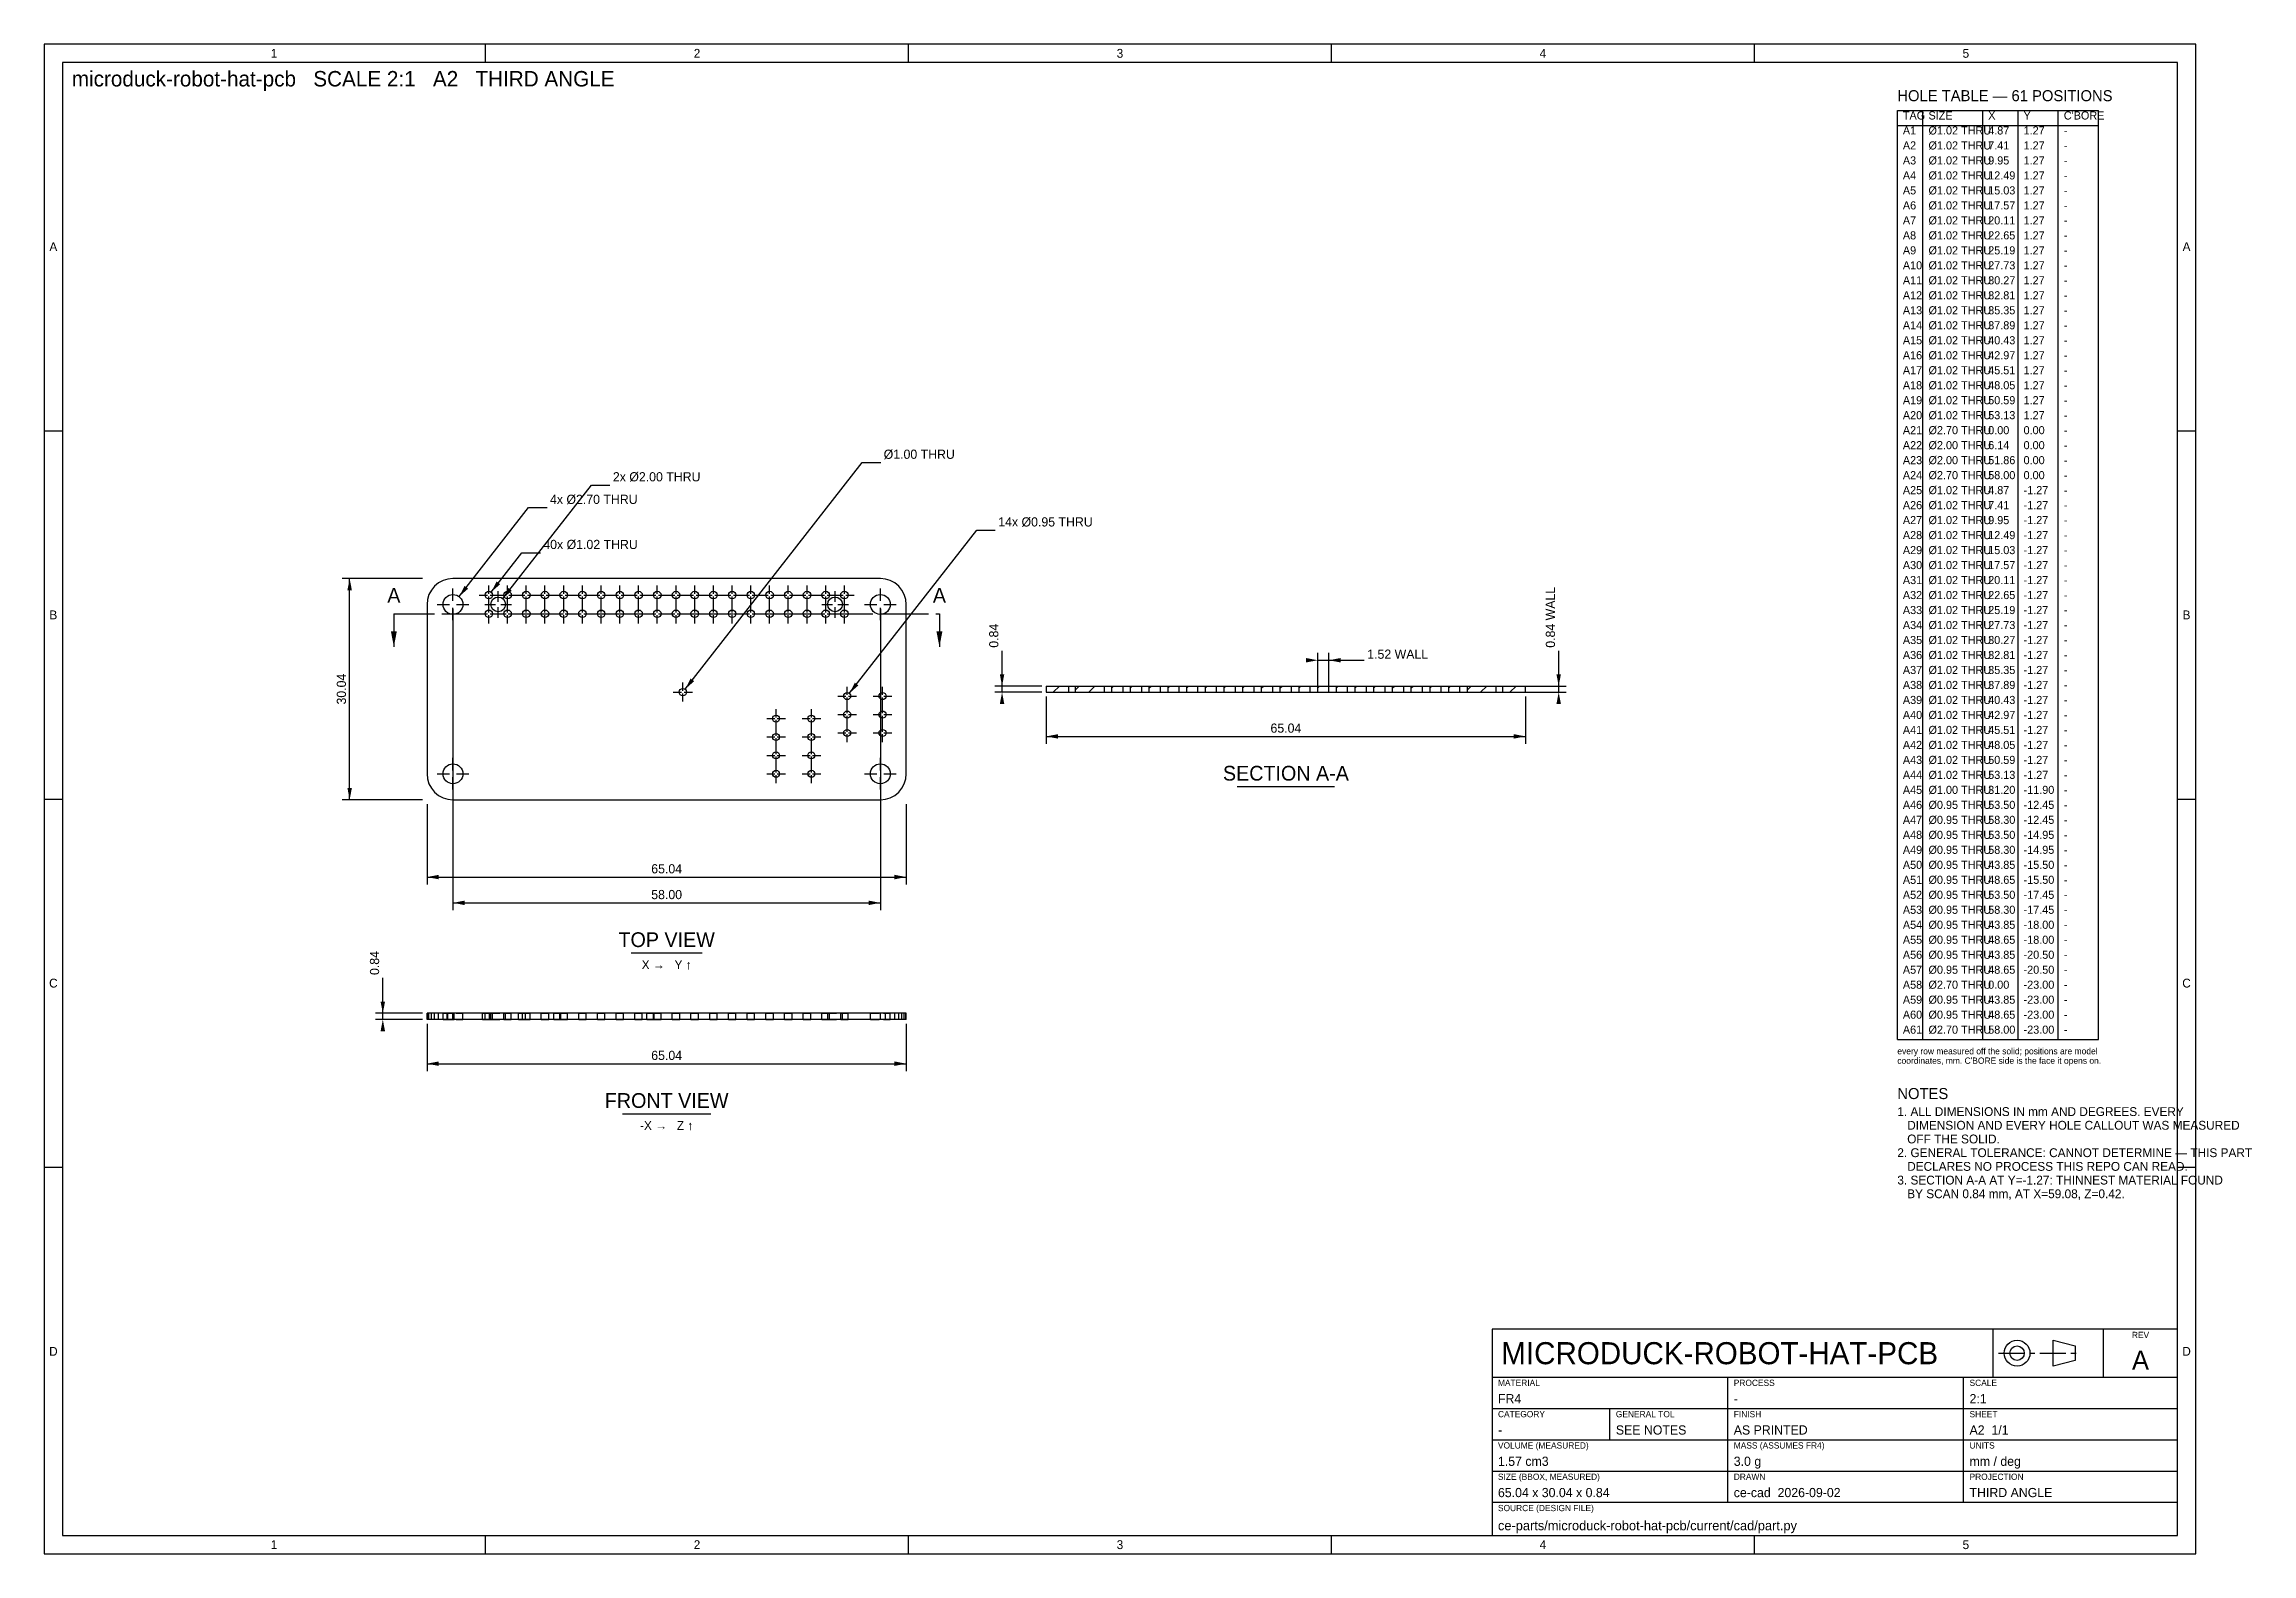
# Model space of a CAD drawing. Header units: millimetres. Extents: x 5 to 604, y 5 to 415.
import ezdxf
from ezdxf.enums import TextEntityAlignment as Align

# ---------------------------------------------------------------- set-up
doc = ezdxf.new("R2010")
doc.units = ezdxf.units.MM
for name, pattern in [('CENTER', [11.2, 7, -1.4, 1.4, -1.4]), ('HIDDEN', [3.6, 2.4, -1.2]), ('PHANTOM', [21, 11, -2, 2, -2, 2, -2])]:
    doc.linetypes.add(name, pattern=pattern)
for name, color, linetype in [('CENTER', 4, 'CENTER'), ('CUT', 1, 'PHANTOM'), ('CUTTHIN', 1, 'PHANTOM'), ('DIM', 3, 'CONTINUOUS'), ('FRAME', 7, 'CONTINUOUS'), ('HATCH', 5, 'CONTINUOUS'), ('HIDDEN', 8, 'HIDDEN'), ('SECTION', 7, 'CONTINUOUS'), ('TEXT', 3, 'CONTINUOUS'), ('TITLE', 7, 'CONTINUOUS'), ('VISIBLE', 7, 'CONTINUOUS')]:
    doc.layers.add(name, color=color, linetype=linetype)

msp = doc.modelspace()

# ---------------------------------------------------------------- texts
at = {"layer": 'TEXT'}
for s, height, p in [('microduck-robot-hat-pcb   SCALE 2:1   A2   THIRD ANGLE', 4.2, (12.5, 403.5)), ('HOLE TABLE — 61 POSITIONS', 3, (508, 399.5)), ('A1', 2.2, (509.5, 390.46)), ('Ø1.02 THRU', 2.2, (516.46, 390.46)), ('4.87', 2.2, (532.66, 390.46)), ('1.27', 2.2, (542.26, 390.46)), ('-', 2.2, (553.18, 390.46)), ('A2', 2.2, (509.5, 386.39)), ('A3', 2.2, (509.5, 382.32)), ('Ø1.02 THRU', 2.2, (516.46, 386.39)), ('Ø1.02 THRU', 2.2, (516.46, 382.32)), ('9.95', 2.2, (532.66, 382.32)), ('7.41', 2.2, (532.66, 386.39)), ('1.27', 2.2, (542.26, 386.39)), ('1.27', 2.2, (542.26, 382.32)), ('-', 2.2, (553.18, 386.39)), ('A4', 2.2, (509.5, 378.25)), ('Ø1.02 THRU', 2.2, (516.46, 378.25)), ('12.49', 2.2, (532.66, 378.25)), ('1.27', 2.2, (542.26, 378.25)), ('-', 2.2, (553.18, 382.32)), ('-', 2.2, (553.18, 378.25)), ('A5', 2.2, (509.5, 374.18)), ('A6', 2.2, (509.5, 370.11)), ('Ø1.02 THRU', 2.2, (516.46, 374.18)), ('Ø1.02 THRU', 2.2, (516.46, 370.11)), ('15.03', 2.2, (532.66, 374.18)), ('17.57', 2.2, (532.66, 370.11)), ('1.27', 2.2, (542.26, 374.18)), ('1.27', 2.2, (542.26, 370.11)), ('-', 2.2, (553.18, 374.18)), ('A7', 2.2, (509.5, 366.04)), ('Ø1.02 THRU', 2.2, (516.46, 366.04)), ('20.11', 2.2, (532.66, 366.04)), ('1.27', 2.2, (542.26, 366.04)), ('-', 2.2, (553.18, 370.11)), ('-', 2.2, (553.18, 366.04)), ('A8', 2.2, (509.5, 361.97)), ('A9', 2.2, (509.5, 357.9)), ('Ø1.02 THRU', 2.2, (516.46, 361.97)), ('Ø1.02 THRU', 2.2, (516.46, 357.9)), ('22.65', 2.2, (532.66, 361.97)), ('25.19', 2.2, (532.66, 357.9)), ('1.27', 2.2, (542.26, 361.97)), ('1.27', 2.2, (542.26, 357.9)), ('-', 2.2, (553.18, 361.97)), ('A10', 2.2, (509.5, 353.83)), ('Ø1.02 THRU', 2.2, (516.46, 353.83)), ('27.73', 2.2, (532.66, 353.83)), ('1.27', 2.2, (542.26, 353.83)), ('-', 2.2, (553.18, 357.9)), ('-', 2.2, (553.18, 353.83)), ('A11', 2.2, (509.5, 349.76)), ('A12', 2.2, (509.5, 345.69)), ('Ø1.02 THRU', 2.2, (516.46, 349.76)), ('Ø1.02 THRU', 2.2, (516.46, 345.69)), ('30.27', 2.2, (532.66, 349.76)), ('32.81', 2.2, (532.66, 345.69)), ('1.27', 2.2, (542.26, 349.76)), ('1.27', 2.2, (542.26, 345.69)), ('-', 2.2, (553.18, 349.76)), ('A13', 2.2, (509.5, 341.62)), ('Ø1.02 THRU', 2.2, (516.46, 341.62)), ('35.35', 2.2, (532.66, 341.62)), ('1.27', 2.2, (542.26, 341.62)), ('-', 2.2, (553.18, 345.69)), ('-', 2.2, (553.18, 341.62)), ('A14', 2.2, (509.5, 337.55)), ('A15', 2.2, (509.5, 333.48)), ('Ø1.02 THRU', 2.2, (516.46, 337.55)), ('Ø1.02 THRU', 2.2, (516.46, 333.48)), ('40.43', 2.2, (532.66, 333.48)), ('37.89', 2.2, (532.66, 337.55)), ('1.27', 2.2, (542.26, 337.55)), ('1.27', 2.2, (542.26, 333.48)), ('-', 2.2, (553.18, 337.55)), ('A16', 2.2, (509.5, 329.41)), ('Ø1.02 THRU', 2.2, (516.46, 329.41)), ('42.97', 2.2, (532.66, 329.41)), ('1.27', 2.2, (542.26, 329.41)), ('-', 2.2, (553.18, 333.48)), ('-', 2.2, (553.18, 329.41)), ('A17', 2.2, (509.5, 325.34)), ('Ø1.02 THRU', 2.2, (516.46, 325.34)), ('45.51', 2.2, (532.66, 325.34)), ('1.27', 2.2, (542.26, 325.34)), ('-', 2.2, (553.18, 325.34)), ('A18', 2.2, (509.5, 321.27)), ('A19', 2.2, (509.5, 317.2)), ('Ø1.02 THRU', 2.2, (516.46, 321.27)), ('Ø1.02 THRU', 2.2, (516.46, 317.2)), ('48.05', 2.2, (532.66, 321.27)), ('50.59', 2.2, (532.66, 317.2)), ('1.27', 2.2, (542.26, 321.27)), ('1.27', 2.2, (542.26, 317.2)), ('-', 2.2, (553.18, 321.27)), ('-', 2.2, (553.18, 317.2)), ('A20', 2.2, (509.5, 313.13)), ('Ø1.02 THRU', 2.2, (516.46, 313.13)), ('53.13', 2.2, (532.66, 313.13)), ('1.27', 2.2, (542.26, 313.13)), ('-', 2.2, (553.18, 313.13)), ('A21', 2.2, (509.5, 309.06)), ('A22', 2.2, (509.5, 304.99)), ('Ø2.70 THRU', 2.2, (516.46, 309.06)), ('Ø2.00 THRU', 2.2, (516.46, 304.99)), ('0.00', 2.2, (532.66, 309.06)), ('6.14', 2.2, (532.66, 304.99)), ('0.00', 2.2, (542.26, 309.06)), ('0.00', 2.2, (542.26, 304.99)), ('-', 2.2, (553.18, 309.06)), ('-', 2.2, (553.18, 304.99)), ('Ø1.00 THRU', 2.5, (232.865346, 302.38)), ('A23', 2.2, (509.5, 300.92)), ('Ø2.00 THRU', 2.2, (516.46, 300.92)), ('51.86', 2.2, (532.66, 300.92)), ('0.00', 2.2, (542.26, 300.92)), ('-', 2.2, (553.18, 300.92)), ('2x Ø2.00 THRU', 2.5, (159.365374, 296.255)), ('A24', 2.2, (509.5, 296.85)), ('A25', 2.2, (509.5, 292.78)), ('Ø2.70 THRU', 2.2, (516.46, 296.85)), ('Ø1.02 THRU', 2.2, (516.46, 292.78)), ('4.87', 2.2, (532.66, 292.78)), ('58.00', 2.2, (532.66, 296.85)), ('0.00', 2.2, (542.26, 296.85)), ('-1.27', 2.2, (542.26, 292.78)), ('-', 2.2, (553.18, 296.85)), ('-', 2.2, (553.18, 292.78)), ('4x Ø2.70 THRU', 2.5, (142.299999, 290.13)), ('A26', 2.2, (509.5, 288.71)), ('Ø1.02 THRU', 2.2, (516.46, 288.71)), ('7.41', 2.2, (532.66, 288.71)), ('-1.27', 2.2, (542.26, 288.71)), ('-', 2.2, (553.18, 288.71)), ('14x Ø0.95 THRU', 2.5, (263.968637, 284.005)), ('A27', 2.2, (509.5, 284.64)), ('A28', 2.2, (509.5, 280.57)), ('Ø1.02 THRU', 2.2, (516.46, 284.64)), ('Ø1.02 THRU', 2.2, (516.46, 280.57)), ('9.95', 2.2, (532.66, 284.64)), ('12.49', 2.2, (532.66, 280.57)), ('-1.27', 2.2, (542.26, 284.64)), ('-1.27', 2.2, (542.26, 280.57)), ('-', 2.2, (553.18, 284.64)), ('40x Ø1.02 THRU', 2.5, (140.484785, 277.88)), ('A29', 2.2, (509.5, 276.5)), ('Ø1.02 THRU', 2.2, (516.46, 276.5)), ('15.03', 2.2, (532.66, 276.5)), ('-1.27', 2.2, (542.26, 276.5)), ('-', 2.2, (553.18, 280.57)), ('-', 2.2, (553.18, 276.5)), ('A30', 2.2, (509.5, 272.43)), ('A31', 2.2, (509.5, 268.36)), ('Ø1.02 THRU', 2.2, (516.46, 272.43)), ('Ø1.02 THRU', 2.2, (516.46, 268.36)), ('20.11', 2.2, (532.66, 268.36)), ('17.57', 2.2, (532.66, 272.43)), ('-1.27', 2.2, (542.26, 272.43)), ('-1.27', 2.2, (542.26, 268.36)), ('-', 2.2, (553.18, 272.43)), ('A32', 2.2, (509.5, 264.29)), ('Ø1.02 THRU', 2.2, (516.46, 264.29)), ('22.65', 2.2, (532.66, 264.29)), ('-1.27', 2.2, (542.26, 264.29)), ('-', 2.2, (553.18, 268.36)), ('-', 2.2, (553.18, 264.29)), ('A33', 2.2, (509.5, 260.22)), ('A34', 2.2, (509.5, 256.15)), ('Ø1.02 THRU', 2.2, (516.46, 260.22)), ('Ø1.02 THRU', 2.2, (516.46, 256.15)), ('25.19', 2.2, (532.66, 260.22)), ('27.73', 2.2, (532.66, 256.15)), ('-1.27', 2.2, (542.26, 260.22)), ('-1.27', 2.2, (542.26, 256.15)), ('-', 2.2, (553.18, 260.22)), ('A35', 2.2, (509.5, 252.08)), ('Ø1.02 THRU', 2.2, (516.46, 252.08)), ('30.27', 2.2, (532.66, 252.08)), ('-1.27', 2.2, (542.26, 252.08)), ('-', 2.2, (553.18, 256.15)), ('-', 2.2, (553.18, 252.08)), ('1.52 WALL', 2.5, (364.12, 248.08)), ('A36', 2.2, (509.5, 248.01)), ('A37', 2.2, (509.5, 243.94)), ('Ø1.02 THRU', 2.2, (516.46, 248.01)), ('Ø1.02 THRU', 2.2, (516.46, 243.94)), ('32.81', 2.2, (532.66, 248.01)), ('35.35', 2.2, (532.66, 243.94)), ('-1.27', 2.2, (542.26, 248.01)), ('-1.27', 2.2, (542.26, 243.94)), ('-', 2.2, (553.18, 248.01)), ('A38', 2.2, (509.5, 239.87)), ('Ø1.02 THRU', 2.2, (516.46, 239.87)), ('37.89', 2.2, (532.66, 239.87)), ('-1.27', 2.2, (542.26, 239.87)), ('-', 2.2, (553.18, 243.94)), ('-', 2.2, (553.18, 239.87)), ('A39', 2.2, (509.5, 235.8)), ('A40', 2.2, (509.5, 231.73)), ('Ø1.02 THRU', 2.2, (516.46, 235.8)), ('Ø1.02 THRU', 2.2, (516.46, 231.73)), ('40.43', 2.2, (532.66, 235.8)), ('42.97', 2.2, (532.66, 231.73)), ('-1.27', 2.2, (542.26, 235.8)), ('-1.27', 2.2, (542.26, 231.73)), ('-', 2.2, (553.18, 235.8)), ('A41', 2.2, (509.5, 227.66)), ('Ø1.02 THRU', 2.2, (516.46, 227.66)), ('45.51', 2.2, (532.66, 227.66)), ('-1.27', 2.2, (542.26, 227.66)), ('-', 2.2, (553.18, 231.73)), ('-', 2.2, (553.18, 227.66)), ('A42', 2.2, (509.5, 223.59)), ('A43', 2.2, (509.5, 219.52)), ('Ø1.02 THRU', 2.2, (516.46, 223.59)), ('Ø1.02 THRU', 2.2, (516.46, 219.52)), ('48.05', 2.2, (532.66, 223.59)), ('50.59', 2.2, (532.66, 219.52)), ('-1.27', 2.2, (542.26, 223.59)), ('-1.27', 2.2, (542.26, 219.52)), ('-', 2.2, (553.18, 223.59)), ('A44', 2.2, (509.5, 215.45)), ('Ø1.02 THRU', 2.2, (516.46, 215.45)), ('53.13', 2.2, (532.66, 215.45)), ('-1.27', 2.2, (542.26, 215.45)), ('-', 2.2, (553.18, 219.52)), ('-', 2.2, (553.18, 215.45)), ('A45', 2.2, (509.5, 211.38)), ('Ø1.00 THRU', 2.2, (516.46, 211.38)), ('31.20', 2.2, (532.66, 211.38)), ('-11.90', 2.2, (542.26, 211.38)), ('-', 2.2, (553.18, 211.38)), ('A46', 2.2, (509.5, 207.31)), ('A47', 2.2, (509.5, 203.24)), ('Ø0.95 THRU', 2.2, (516.46, 207.31)), ('Ø0.95 THRU', 2.2, (516.46, 203.24)), ('53.50', 2.2, (532.66, 207.31)), ('58.30', 2.2, (532.66, 203.24)), ('-12.45', 2.2, (542.26, 207.31)), ('-12.45', 2.2, (542.26, 203.24)), ('-', 2.2, (553.18, 207.31)), ('-', 2.2, (553.18, 203.24)), ('A48', 2.2, (509.5, 199.17)), ('Ø0.95 THRU', 2.2, (516.46, 199.17)), ('53.50', 2.2, (532.66, 199.17)), ('-14.95', 2.2, (542.26, 199.17)), ('-', 2.2, (553.18, 199.17)), ('A49', 2.2, (509.5, 195.1)), ('A50', 2.2, (509.5, 191.03)), ('Ø0.95 THRU', 2.2, (516.46, 195.1)), ('Ø0.95 THRU', 2.2, (516.46, 191.03)), ('43.85', 2.2, (532.66, 191.03)), ('58.30', 2.2, (532.66, 195.1)), ('-14.95', 2.2, (542.26, 195.1)), ('-15.50', 2.2, (542.26, 191.03)), ('-', 2.2, (553.18, 195.1)), ('-', 2.2, (553.18, 191.03)), ('A51', 2.2, (509.5, 186.96)), ('Ø0.95 THRU', 2.2, (516.46, 186.96)), ('48.65', 2.2, (532.66, 186.96)), ('-15.50', 2.2, (542.26, 186.96)), ('-', 2.2, (553.18, 186.96)), ('A52', 2.2, (509.5, 182.89)), ('A53', 2.2, (509.5, 178.82)), ('Ø0.95 THRU', 2.2, (516.46, 182.89)), ('Ø0.95 THRU', 2.2, (516.46, 178.82)), ('53.50', 2.2, (532.66, 182.89)), ('58.30', 2.2, (532.66, 178.82)), ('-17.45', 2.2, (542.26, 182.89)), ('-17.45', 2.2, (542.26, 178.82)), ('-', 2.2, (553.18, 182.89)), ('-', 2.2, (553.18, 178.82)), ('A54', 2.2, (509.5, 174.75)), ('Ø0.95 THRU', 2.2, (516.46, 174.75)), ('43.85', 2.2, (532.66, 174.75)), ('-18.00', 2.2, (542.26, 174.75)), ('-', 2.2, (553.18, 174.75)), ('A55', 2.2, (509.5, 170.68)), ('A56', 2.2, (509.5, 166.61)), ('Ø0.95 THRU', 2.2, (516.46, 170.68)), ('Ø0.95 THRU', 2.2, (516.46, 166.61)), ('48.65', 2.2, (532.66, 170.68)), ('43.85', 2.2, (532.66, 166.61)), ('-18.00', 2.2, (542.26, 170.68)), ('-20.50', 2.2, (542.26, 166.61)), ('-', 2.2, (553.18, 170.68)), ('A57', 2.2, (509.5, 162.54)), ('Ø0.95 THRU', 2.2, (516.46, 162.54)), ('48.65', 2.2, (532.66, 162.54)), ('-20.50', 2.2, (542.26, 162.54)), ('-', 2.2, (553.18, 166.61)), ('-', 2.2, (553.18, 162.54)), ('A58', 2.2, (509.5, 158.47)), ('A59', 2.2, (509.5, 154.4)), ('Ø2.70 THRU', 2.2, (516.46, 158.47)), ('Ø0.95 THRU', 2.2, (516.46, 154.4)), ('43.85', 2.2, (532.66, 154.4)), ('0.00', 2.2, (532.66, 158.47)), ('-23.00', 2.2, (542.26, 158.47)), ('-23.00', 2.2, (542.26, 154.4)), ('-', 2.2, (553.18, 158.47)), ('A60', 2.2, (509.5, 150.33)), ('Ø0.95 THRU', 2.2, (516.46, 150.33)), ('48.65', 2.2, (532.66, 150.33)), ('-23.00', 2.2, (542.26, 150.33)), ('-', 2.2, (553.18, 154.4)), ('-', 2.2, (553.18, 150.33)), ('A61', 2.2, (509.5, 146.26)), ('Ø2.70 THRU', 2.2, (516.46, 146.26)), ('58.00', 2.2, (532.66, 146.26)), ('-23.00', 2.2, (542.26, 146.26)), ('-', 2.2, (553.18, 146.26)), ('1. ALL DIMENSIONS IN mm AND DEGREES. EVERY', 2.4, (508, 123.909057)), ('NOTES', 3, (508, 128.509057)), ('   DIMENSION AND EVERY HOLE CALLOUT WAS MEASURED', 2.4, (508, 120.189057)), ('2. GENERAL TOLERANCE: CANNOT DETERMINE — THIS PART', 2.4, (508, 112.749057)), ('   OFF THE SOLID.', 2.4, (508, 116.469057)), ('   DECLARES NO PROCESS THIS REPO CAN READ.', 2.4, (508, 109.029057)), ('3. SECTION A-A AT Y=-1.27: THINNEST MATERIAL FOUND', 2.4, (508, 105.309057)), ('   BY SCAN 0.84 mm, AT X=59.08, Z=0.42.', 2.4, (508, 101.589057)), ('FR4', 2.5, (399.6, 45.9)), ('2:1', 2.5, (527.6, 45.9)), ('-', 2.5, (463.6, 45.9)), ('-', 2.5, (399.6, 37.4)), ('SEE NOTES', 2.5, (431.6, 37.4)), ('AS PRINTED', 2.5, (463.6, 37.4)), ('A2  1/1', 2.5, (527.6, 37.4)), ('1.57 cm3', 2.5, (399.6, 28.9)), ('3.0 g', 2.5, (463.6, 28.9)), ('mm / deg', 2.5, (527.6, 28.9)), ('65.04 x 30.04 x 0.84', 2.5, (399.6, 20.4)), ('ce-cad  2026-09-02', 2.5, (463.6, 20.4)), ('THIRD ANGLE', 2.5, (527.6, 20.4)), ('ce-parts/microduck-robot-hat-pcb/current/cad/part.py', 2.6, (399.6, 11.4))]:
    msp.add_text(s, height=height, dxfattribs=at).set_placement(p)
for p in [(99.92, 265.3), (248, 265.3)]:
    msp.add_text('A', height=4, dxfattribs=at).set_placement(p, align=Align.MIDDLE_CENTER)
for s, p in [('0.84 WALL', (415.08, 251.08)), ('0.84', (264, 251.08)), ('0.84', (95.92, 162.2))]:
    msp.add_text(s, height=2.5, rotation=90, dxfattribs=at).set_placement(p)
msp.add_text('30.04', height=2.5, rotation=90, dxfattribs=at).set_placement((86.92, 239.84), align=Align.CENTER)
for s, height, p in [('65.04', 2.5, (342.04, 228)), ('SECTION A-A', 4, (342.04, 215)), ('65.04', 2.5, (173.96, 189.8)), ('58.00', 2.5, (173.96, 182.8)), ('TOP VIEW', 4, (173.96, 169.8)), ('X →   Y ↑', 2.4, (173.96, 163.8)), ('65.04', 2.5, (173.96, 139.12)), ('FRONT VIEW', 4, (173.96, 126.12)), ('-X →   Z ↑', 2.4, (173.96, 120.12)), ('A', 5.2, (574, 55))]:
    msp.add_text(s, height=height, dxfattribs=at).set_placement(p, align=Align.CENTER)
msp.add_text('MICRODUCK-ROBOT-HAT-PCB', height=6, dxfattribs=at).set_placement((400.5, 59.5), align=Align.MIDDLE_LEFT)
at = {"layer": 'TITLE'}
for s, p in [('1', (67.4, 412.5)), ('2', (182.2, 412.5)), ('3', (297, 412.5)), ('4', (411.8, 412.5)), ('5', (526.6, 412.5)), ('A', (7.5, 360)), ('A', (586.5, 360)), ('B', (7.5, 260)), ('B', (586.5, 260)), ('C', (7.5, 160)), ('C', (586.5, 160)), ('D', (7.5, 60)), ('D', (586.5, 60)), ('1', (67.4, 7.5)), ('2', (182.2, 7.5)), ('3', (297, 7.5)), ('4', (411.8, 7.5)), ('5', (526.6, 7.5))]:
    msp.add_text(s, height=2.4, dxfattribs=at).set_placement(p, align=Align.MIDDLE_CENTER)
for s, height, p in [('TAG', 2.2, (509.5, 394.53)), ('SIZE', 2.2, (516.46, 394.53)), ('X', 2.2, (532.66, 394.53)), ('Y', 2.2, (542.26, 394.53)), ("C'BORE", 2.2, (553.18, 394.53)), ('every row measured off the solid; positions are model', 1.717, (508, 140.66)), ("coordinates, mm. C'BORE side is the face it opens on.", 1.717, (508, 138.084528)), ('MATERIAL', 1.7, (399.6, 50.6)), ('PROCESS', 1.7, (463.6, 50.6)), ('SCALE', 1.7, (527.6, 50.6)), ('CATEGORY', 1.7, (399.6, 42.1)), ('GENERAL TOL', 1.7, (431.6, 42.1)), ('FINISH', 1.7, (463.6, 42.1)), ('SHEET', 1.7, (527.6, 42.1)), ('VOLUME (MEASURED)', 1.7, (399.6, 33.6)), ('MASS (ASSUMES FR4)', 1.7, (463.6, 33.6)), ('UNITS', 1.7, (527.6, 33.6)), ('SIZE (BBOX, MEASURED)', 1.7, (399.6, 25.1)), ('DRAWN', 1.7, (463.6, 25.1)), ('PROJECTION', 1.7, (527.6, 25.1)), ('SOURCE (DESIGN FILE)', 1.7, (399.6, 16.6))]:
    msp.add_text(s, height=height, dxfattribs=at).set_placement(p)
msp.add_text('REV', height=1.7, dxfattribs=at).set_placement((574, 63.6), align=Align.CENTER)

# ---------------------------------------------------------------- linework, layer by layer
at = {"layer": 'CENTER'}
for p, q in [((115.96, 263.785), (115.96, 267.14)), ((123.08, 265.38), (125.343, 265.38)), ((125.7, 265.737), (125.7, 268)), ((125.7, 262.76), (125.7, 265.023)), ((126.057, 265.38), (128.32, 265.38)), ((128.16, 265.38), (130.423, 265.38)), ((128.24, 263.54), (128.24, 266.44)), ((130.78, 265.737), (130.78, 268)), ((130.78, 262.76), (130.78, 265.023)), ((131.137, 265.38), (133.4, 265.38)), ((133.24, 265.38), (135.503, 265.38)), ((135.86, 265.737), (135.86, 268)), ((135.86, 262.76), (135.86, 265.023)), ((136.217, 265.38), (138.48, 265.38)), ((138.32, 265.38), (140.583, 265.38)), ((140.94, 265.737), (140.94, 268)), ((140.94, 262.76), (140.94, 265.023)), ((141.297, 265.38), (143.56, 265.38)), ((143.4, 265.38), (145.663, 265.38)), ((146.02, 265.737), (146.02, 268)), ((146.02, 262.76), (146.02, 265.023)), ((146.377, 265.38), (148.64, 265.38)), ((148.48, 265.38), (150.743, 265.38)), ((151.1, 265.737), (151.1, 268)), ((151.1, 262.76), (151.1, 265.023)), ((151.457, 265.38), (153.72, 265.38)), ((153.56, 265.38), (155.823, 265.38)), ((156.18, 265.737), (156.18, 268)), ((156.18, 262.76), (156.18, 265.023)), ((156.537, 265.38), (158.8, 265.38)), ((158.64, 265.38), (160.903, 265.38)), ((161.26, 265.737), (161.26, 268)), ((161.26, 262.76), (161.26, 265.023)), ((161.617, 265.38), (163.88, 265.38)), ((163.72, 265.38), (165.983, 265.38)), ((166.34, 265.737), (166.34, 268)), ((166.34, 262.76), (166.34, 265.023)), ((166.697, 265.38), (168.96, 265.38)), ((168.8, 265.38), (171.063, 265.38)), ((171.42, 265.737), (171.42, 268)), ((171.42, 262.76), (171.42, 265.023)), ((171.777, 265.38), (174.04, 265.38)), ((173.88, 265.38), (176.143, 265.38)), ((176.5, 265.737), (176.5, 268)), ((176.5, 262.76), (176.5, 265.023)), ((176.857, 265.38), (179.12, 265.38)), ((178.96, 265.38), (181.223, 265.38)), ((181.58, 265.737), (181.58, 268)), ((181.58, 262.76), (181.58, 265.023)), ((181.937, 265.38), (184.2, 265.38)), ((184.04, 265.38), (186.303, 265.38)), ((186.66, 265.737), (186.66, 268)), ((186.66, 262.76), (186.66, 265.023)), ((187.017, 265.38), (189.28, 265.38)), ((189.12, 265.38), (191.383, 265.38)), ((191.74, 265.737), (191.74, 268)), ((191.74, 262.76), (191.74, 265.023)), ((192.097, 265.38), (194.36, 265.38)), ((194.2, 265.38), (196.463, 265.38)), ((196.82, 265.737), (196.82, 268)), ((196.82, 262.76), (196.82, 265.023)), ((197.177, 265.38), (199.44, 265.38)), ((199.28, 265.38), (201.543, 265.38)), ((201.9, 265.737), (201.9, 268)), ((201.9, 262.76), (201.9, 265.023)), ((202.257, 265.38), (204.52, 265.38)), ((204.36, 265.38), (206.623, 265.38)), ((206.98, 265.737), (206.98, 268)), ((206.98, 262.76), (206.98, 265.023)), ((207.337, 265.38), (209.6, 265.38)), ((209.44, 265.38), (211.703, 265.38)), ((212.06, 265.737), (212.06, 268)), ((212.06, 262.76), (212.06, 265.023)), ((212.417, 265.38), (214.68, 265.38)), ((214.52, 265.38), (216.783, 265.38)), ((217.14, 265.737), (217.14, 268)), ((217.14, 262.76), (217.14, 265.023)), ((217.497, 265.38), (219.76, 265.38)), ((219.6, 265.38), (221.863, 265.38)), ((219.68, 263.54), (219.68, 266.44)), ((222.22, 265.737), (222.22, 268)), ((222.22, 262.76), (222.22, 265.023)), ((222.577, 265.38), (224.84, 265.38)), ((231.96, 263.785), (231.96, 267.14)), ((111.66, 262.84), (115.015, 262.84)), ((115.96, 258.54), (115.96, 261.895)), ((116.905, 262.84), (120.26, 262.84)), ((123.08, 260.3), (125.343, 260.3)), ((124.64, 262.84), (127.54, 262.84)), ((125.7, 260.657), (125.7, 262.92)), ((125.7, 257.68), (125.7, 259.943)), ((126.057, 260.3), (128.32, 260.3)), ((128.16, 260.3), (130.423, 260.3)), ((128.24, 259.24), (128.24, 262.14)), ((128.94, 262.84), (131.84, 262.84)), ((130.78, 260.657), (130.78, 262.92)), ((130.78, 257.68), (130.78, 259.943)), ((131.137, 260.3), (133.4, 260.3)), ((133.24, 260.3), (135.503, 260.3)), ((135.86, 260.657), (135.86, 262.92)), ((135.86, 257.68), (135.86, 259.943)), ((136.217, 260.3), (138.48, 260.3)), ((138.32, 260.3), (140.583, 260.3)), ((140.94, 260.657), (140.94, 262.92)), ((140.94, 257.68), (140.94, 259.943)), ((141.297, 260.3), (143.56, 260.3)), ((143.4, 260.3), (145.663, 260.3)), ((146.02, 260.657), (146.02, 262.92)), ((146.02, 257.68), (146.02, 259.943)), ((146.377, 260.3), (148.64, 260.3)), ((148.48, 260.3), (150.743, 260.3)), ((151.1, 260.657), (151.1, 262.92)), ((151.1, 257.68), (151.1, 259.943)), ((151.457, 260.3), (153.72, 260.3)), ((153.56, 260.3), (155.823, 260.3)), ((156.18, 260.657), (156.18, 262.92)), ((156.18, 257.68), (156.18, 259.943)), ((156.537, 260.3), (158.8, 260.3)), ((158.64, 260.3), (160.903, 260.3)), ((161.26, 260.657), (161.26, 262.92)), ((161.26, 257.68), (161.26, 259.943)), ((161.617, 260.3), (163.88, 260.3)), ((163.72, 260.3), (165.983, 260.3)), ((166.34, 260.657), (166.34, 262.92)), ((166.34, 257.68), (166.34, 259.943)), ((166.697, 260.3), (168.96, 260.3)), ((168.8, 260.3), (171.063, 260.3)), ((171.42, 260.657), (171.42, 262.92)), ((171.42, 257.68), (171.42, 259.943)), ((171.777, 260.3), (174.04, 260.3)), ((173.88, 260.3), (176.143, 260.3)), ((176.5, 260.657), (176.5, 262.92)), ((176.5, 257.68), (176.5, 259.943)), ((176.857, 260.3), (179.12, 260.3)), ((178.96, 260.3), (181.223, 260.3)), ((181.58, 260.657), (181.58, 262.92)), ((181.58, 257.68), (181.58, 259.943)), ((181.937, 260.3), (184.2, 260.3)), ((184.04, 260.3), (186.303, 260.3)), ((186.66, 260.657), (186.66, 262.92)), ((186.66, 257.68), (186.66, 259.943)), ((187.017, 260.3), (189.28, 260.3)), ((189.12, 260.3), (191.383, 260.3)), ((191.74, 260.657), (191.74, 262.92)), ((191.74, 257.68), (191.74, 259.943)), ((192.097, 260.3), (194.36, 260.3)), ((194.2, 260.3), (196.463, 260.3)), ((196.82, 260.657), (196.82, 262.92)), ((196.82, 257.68), (196.82, 259.943)), ((197.177, 260.3), (199.44, 260.3)), ((199.28, 260.3), (201.543, 260.3)), ((201.9, 260.657), (201.9, 262.92)), ((201.9, 257.68), (201.9, 259.943)), ((202.257, 260.3), (204.52, 260.3)), ((204.36, 260.3), (206.623, 260.3)), ((206.98, 260.657), (206.98, 262.92)), ((206.98, 257.68), (206.98, 259.943)), ((207.337, 260.3), (209.6, 260.3)), ((209.44, 260.3), (211.703, 260.3)), ((212.06, 260.657), (212.06, 262.92)), ((212.06, 257.68), (212.06, 259.943)), ((212.417, 260.3), (214.68, 260.3)), ((214.52, 260.3), (216.783, 260.3)), ((216.08, 262.84), (218.98, 262.84)), ((217.14, 260.657), (217.14, 262.92)), ((217.14, 257.68), (217.14, 259.943)), ((217.497, 260.3), (219.76, 260.3)), ((219.6, 260.3), (221.863, 260.3)), ((219.68, 259.24), (219.68, 262.14)), ((220.38, 262.84), (223.28, 262.84)), ((222.22, 260.657), (222.22, 262.92)), ((222.22, 257.68), (222.22, 259.943)), ((222.577, 260.3), (224.84, 260.3)), ((227.66, 262.84), (231.015, 262.84)), ((231.96, 258.54), (231.96, 261.895)), ((232.905, 262.84), (236.26, 262.84)), ((178.36, 239.39), (178.36, 241.64)), ((222.96, 238.2725), (222.96, 240.49)), ((232.56, 238.2725), (232.56, 240.49)), ((175.76, 239.04), (178.01, 239.04)), ((178.36, 236.44), (178.36, 238.69)), ((178.71, 239.04), (180.96, 239.04)), ((203.66, 232.1725), (203.66, 234.39)), ((213.26, 232.1725), (213.26, 234.39)), ((220.41, 237.94), (222.6275, 237.94)), ((222.96, 235.39), (222.96, 237.6075)), ((222.96, 233.2725), (222.96, 235.49)), ((223.2925, 237.94), (225.51, 237.94)), ((230.01, 237.94), (232.2275, 237.94)), ((232.56, 235.39), (232.56, 237.6075)), ((232.56, 233.2725), (232.56, 235.49)), ((232.8925, 237.94), (235.11, 237.94)), ((201.11, 231.84), (203.3275, 231.84)), ((203.66, 229.29), (203.66, 231.5075)), ((203.66, 227.1725), (203.66, 229.39)), ((203.9925, 231.84), (206.21, 231.84)), ((210.71, 231.84), (212.9275, 231.84)), ((213.26, 229.29), (213.26, 231.5075)), ((213.26, 227.1725), (213.26, 229.39)), ((213.5925, 231.84), (215.81, 231.84)), ((220.41, 232.94), (222.6275, 232.94)), ((220.41, 227.94), (222.6275, 227.94)), ((222.96, 230.39), (222.96, 232.6075)), ((222.96, 228.2725), (222.96, 230.49)), ((223.2925, 232.94), (225.51, 232.94)), ((223.2925, 227.94), (225.51, 227.94)), ((230.01, 232.94), (232.2275, 232.94)), ((230.01, 227.94), (232.2275, 227.94)), ((232.56, 230.39), (232.56, 232.6075)), ((232.56, 228.2725), (232.56, 230.49)), ((232.8925, 232.94), (235.11, 232.94)), ((232.8925, 227.94), (235.11, 227.94)), ((201.11, 226.84), (203.3275, 226.84)), ((201.11, 221.84), (203.3275, 221.84)), ((203.66, 224.29), (203.66, 226.5075)), ((203.66, 222.1725), (203.66, 224.39)), ((203.9925, 226.84), (206.21, 226.84)), ((203.9925, 221.84), (206.21, 221.84)), ((210.71, 226.84), (212.9275, 226.84)), ((210.71, 221.84), (212.9275, 221.84)), ((213.26, 224.29), (213.26, 226.5075)), ((213.26, 222.1725), (213.26, 224.39)), ((213.5925, 226.84), (215.81, 226.84)), ((213.5925, 221.84), (215.81, 221.84)), ((222.96, 225.39), (222.96, 227.6075)), ((232.56, 225.39), (232.56, 227.6075)), ((111.66, 216.84), (115.015, 216.84)), ((115.96, 217.785), (115.96, 221.14)), ((115.96, 212.54), (115.96, 215.895)), ((116.905, 216.84), (120.26, 216.84)), ((201.11, 216.84), (203.3275, 216.84)), ((203.66, 219.29), (203.66, 221.5075)), ((203.66, 217.1725), (203.66, 219.39)), ((203.66, 214.29), (203.66, 216.5075)), ((203.9925, 216.84), (206.21, 216.84)), ((210.71, 216.84), (212.9275, 216.84)), ((213.26, 219.29), (213.26, 221.5075)), ((213.26, 217.1725), (213.26, 219.39)), ((213.26, 214.29), (213.26, 216.5075)), ((213.5925, 216.84), (215.81, 216.84)), ((227.66, 216.84), (231.015, 216.84)), ((231.96, 217.785), (231.96, 221.14)), ((231.96, 212.54), (231.96, 215.895)), ((232.905, 216.84), (236.26, 216.84)), ((535.5, 59.5), (557.75, 59.5))]:
    msp.add_line(p, q, dxfattribs=at)
at = {"layer": 'CUT'}
for p, q in [((99.92, 260.3), (113.92, 260.3)), ((99.92, 260.3), (99.92, 251.3)), ((234, 260.3), (248, 260.3)), ((248, 260.3), (248, 251.3))]:
    msp.add_line(p, q, dxfattribs=at)
for points in [[(99.92, 251.3), (100.718, 255.5), (99.122, 255.5)], [(248, 251.3), (248.798, 255.5), (247.202, 255.5)]]:
    msp.add_solid(points, dxfattribs=at)
at = {"layer": 'CUTTHIN'}
msp.add_line((113.92, 260.3), (234, 260.3), dxfattribs=at)
at = {"layer": 'DIM'}
for p, q in [((178.975661, 239.828011), (227.065346, 301.38)), ((227.065346, 301.38), (232.065346, 301.38)), ((129.471323, 264.416022), (153.565374, 295.255)), ((153.565374, 295.255), (158.565374, 295.255)), ((117.622286, 264.967629), (136.499999, 289.13)), ((136.499999, 289.13), (141.499999, 289.13)), ((223.544878, 238.68861), (258.168637, 283.005)), ((258.168637, 283.005), (263.168637, 283.005)), ((126.327975, 266.183771), (134.684785, 276.88)), ((134.684785, 276.88), (139.684785, 276.88)), ((107.72, 269.88), (85.92, 269.88)), ((87.92, 209.8), (87.92, 269.88)), ((115.96, 261.64), (115.96, 179.8)), ((231.96, 261.64), (231.96, 179.8)), ((265, 240.68), (265, 250.28)), ((350.68, 240.214002), (350.68, 249.68)), ((350.68, 247.68), (353.72, 247.68)), ((353.72, 240.214002), (353.72, 249.68)), ((353.72, 247.68), (363.32, 247.68)), ((416.08, 240.68), (416.08, 250.28)), ((275.8, 240.68), (263, 240.68)), ((265, 239), (265, 240.68)), ((283.078002, 240.68), (418.08, 240.68)), ((416.08, 239), (416.08, 240.68)), ((275.8, 239), (263, 239)), ((277, 237.8), (277, 225)), ((283.078002, 239), (418.08, 239)), ((407.08, 237.8), (407.08, 225)), ((277, 227), (407.08, 227)), ((107.72, 209.8), (85.92, 209.8)), ((108.92, 208.6), (108.92, 186.8)), ((239, 208.6), (239, 186.8)), ((108.92, 188.8), (239, 188.8)), ((115.96, 181.8), (231.96, 181.8)), ((96.92, 151.8), (96.92, 161.4)), ((107.72, 151.8), (94.92, 151.8)), ((107.72, 150.12), (94.92, 150.12)), ((96.92, 150.12), (96.92, 151.8)), ((108.92, 148.92), (108.92, 136.12)), ((239, 148.92), (239, 136.12)), ((108.92, 138.12), (239, 138.12))]:
    msp.add_line(p, q, dxfattribs=at)
for points in [[(87.92, 269.88), (87.312, 266.68), (88.528, 266.68)], [(117.622286, 264.967629), (120.071513, 267.114941), (119.113292, 267.863586)], [(126.327975, 266.183771), (128.777202, 268.331083), (127.818981, 269.079728)], [(129.471323, 264.416022), (131.92055, 266.563334), (130.962329, 267.311978)], [(350.68, 247.68), (347.48, 248.288), (347.48, 247.072)], [(353.72, 247.68), (356.92, 247.072), (356.92, 248.288)], [(178.975661, 239.828011), (181.424889, 241.975323), (180.466668, 242.723967)], [(223.544878, 238.68861), (225.994106, 240.835922), (225.035885, 241.584567)], [(265, 240.68), (265.608, 243.88), (264.392, 243.88)], [(416.08, 240.68), (416.688, 243.88), (415.472, 243.88)], [(265, 239), (264.392, 235.8), (265.608, 235.8)], [(416.08, 239), (415.472, 235.8), (416.688, 235.8)], [(277, 227), (280.2, 226.392), (280.2, 227.608)], [(407.08, 227), (403.88, 227.608), (403.88, 226.392)], [(87.92, 209.8), (88.528, 213), (87.312, 213)], [(108.92, 188.8), (112.12, 188.192), (112.12, 189.408)], [(239, 188.8), (235.8, 189.408), (235.8, 188.192)], [(115.96, 181.8), (119.16, 181.192), (119.16, 182.408)], [(231.96, 181.8), (228.76, 182.408), (228.76, 181.192)], [(96.92, 151.8), (97.528, 155), (96.312, 155)], [(96.92, 150.12), (96.312, 146.92), (97.528, 146.92)], [(108.92, 138.12), (112.12, 137.512), (112.12, 138.728)], [(239, 138.12), (235.8, 138.728), (235.8, 137.512)]]:
    msp.add_solid(points, dxfattribs=at)
at = {"layer": 'FRAME'}
for p, q in [((584, 410), (10, 410)), ((10, 410), (10, 10)), ((584, 10), (584, 410)), ((584, 66), (398, 66)), ((398, 66), (398, 10)), ((584, 10), (584, 66)), ((10, 10), (584, 10)), ((398, 10), (584, 10))]:
    msp.add_line(p, q, dxfattribs=at)
at = {"layer": 'HATCH'}
for p, q in [((278.881715, 239), (280.561715, 240.68)), ((284.955642, 239.680926), (285.954716, 240.68)), ((288.517356, 239), (290.197356, 240.68)), ((294.8, 240.202644), (295.277356, 240.68)), ((299.88, 240.202644), (300.357356, 240.68)), ((304.96, 240.202644), (305.437356, 240.68)), ((310.04, 240.202644), (310.517356, 240.68)), ((315.12, 240.202644), (315.597356, 240.68)), ((320.2, 240.202644), (320.677356, 240.68)), ((325.28, 240.202644), (325.757356, 240.68)), ((330.36, 240.202644), (330.837356, 240.68)), ((335.44, 240.202644), (335.917356, 240.68)), ((340.52, 240.202644), (340.997356, 240.68)), ((345.6, 240.202644), (346.077356, 240.68)), ((350.68, 240.202644), (351.157356, 240.68)), ((355.76, 240.202644), (356.237356, 240.68)), ((360.84, 240.202644), (361.317356, 240.68)), ((365.92, 240.202644), (366.397356, 240.68)), ((371, 240.202644), (371.477356, 240.68)), ((376.08, 240.202644), (376.557356, 240.68)), ((381.16, 240.202644), (381.637356, 240.68)), ((386.24, 240.202644), (386.717356, 240.68)), ((391.32, 239.680926), (392.319074, 240.68)), ((394.881715, 239), (396.561715, 240.68)), ((402.837356, 239), (404.517356, 240.68)), ((283.124355, 239), (283.124358, 239.000003)), ((292.759997, 239), (292.76, 239.000003)), ((297.839997, 239), (297.84, 239.000003)), ((302.919997, 239), (302.92, 239.000003)), ((307.999997, 239), (308, 239.000003)), ((313.079997, 239), (313.08, 239.000003)), ((318.159997, 239), (318.16, 239.000003)), ((323.239997, 239), (323.24, 239.000003)), ((328.319997, 239), (328.32, 239.000003)), ((333.399997, 239), (333.4, 239.000003)), ((338.479997, 239), (338.48, 239.000003)), ((343.559997, 239), (343.56, 239.000003)), ((348.639997, 239), (348.64, 239.000003)), ((353.719997, 239), (353.72, 239.000003)), ((358.799997, 239), (358.8, 239.000003)), ((363.879997, 239), (363.88, 239.000003)), ((368.959997, 239), (368.96, 239.000003)), ((374.039997, 239), (374.04, 239.000003)), ((379.119997, 239), (379.12, 239.000003)), ((384.199997, 239), (384.2, 239.000003)), ((389.279997, 239), (389.28, 239.000003)), ((399.124355, 239), (399.124358, 239.000003)), ((407.079997, 239), (407.08, 239.000003))]:
    msp.add_line(p, q, dxfattribs=at)
at = {"layer": 'HIDDEN'}
for p, q in [((113.26, 151.8), (118.66, 151.8)), ((118.66, 151.8), (113.26, 151.8)), ((113.26, 151.8), (118.66, 151.8)), ((118.66, 151.8), (113.26, 151.8)), ((113.26, 150.12), (113.26, 151.8)), ((113.26, 150.12), (113.26, 151.8)), ((113.26, 150.12), (118.66, 150.12)), ((118.66, 150.12), (113.26, 150.12)), ((113.26, 150.12), (118.66, 150.12)), ((118.66, 150.12), (113.26, 150.12)), ((114.41, 151.8), (116.31, 151.8)), ((116.31, 151.8), (114.41, 151.8)), ((114.41, 151.8), (116.31, 151.8)), ((116.31, 151.8), (114.41, 151.8)), ((114.41, 151.8), (116.31, 151.8)), ((116.31, 151.8), (114.41, 151.8)), ((114.41, 150.12), (114.41, 151.8)), ((114.41, 150.12), (114.41, 151.8)), ((114.41, 150.12), (114.41, 151.8)), ((114.41, 150.12), (116.31, 150.12)), ((116.31, 150.12), (114.41, 150.12)), ((114.41, 150.12), (116.31, 150.12)), ((116.31, 150.12), (114.41, 150.12)), ((114.41, 150.12), (116.31, 150.12)), ((116.31, 150.12), (114.41, 150.12)), ((116.31, 150.12), (116.31, 151.8)), ((116.31, 150.12), (116.31, 151.8)), ((116.31, 150.12), (116.31, 151.8)), ((118.66, 150.12), (118.66, 151.8)), ((118.66, 150.12), (118.66, 151.8)), ((124.01, 151.8), (125.91, 151.8)), ((125.91, 151.8), (124.01, 151.8)), ((124.01, 151.8), (125.91, 151.8)), ((125.91, 151.8), (124.01, 151.8)), ((124.01, 151.8), (125.91, 151.8)), ((125.91, 151.8), (124.01, 151.8)), ((124.01, 150.12), (124.01, 151.8)), ((124.01, 150.12), (124.01, 151.8)), ((124.01, 150.12), (124.01, 151.8)), ((124.01, 150.12), (125.91, 150.12)), ((125.91, 150.12), (124.01, 150.12)), ((124.01, 150.12), (125.91, 150.12)), ((125.91, 150.12), (124.01, 150.12)), ((124.01, 150.12), (125.91, 150.12)), ((125.91, 150.12), (124.01, 150.12)), ((124.68, 151.8), (126.72, 151.8)), ((126.72, 151.8), (124.68, 151.8)), ((124.68, 151.8), (126.72, 151.8)), ((126.72, 151.8), (124.68, 151.8)), ((124.68, 150.12), (124.68, 151.8)), ((124.68, 150.12), (124.68, 151.8)), ((124.68, 150.12), (126.72, 150.12)), ((126.72, 150.12), (124.68, 150.12)), ((124.68, 150.12), (126.72, 150.12)), ((126.72, 150.12), (124.68, 150.12)), ((125.91, 150.12), (125.91, 151.8)), ((125.91, 150.12), (125.91, 151.8)), ((125.91, 150.12), (125.91, 151.8)), ((126.24, 151.8), (130.24, 151.8)), ((130.24, 151.8), (126.24, 151.8)), ((126.24, 150.12), (126.24, 151.8)), ((126.24, 150.12), (130.24, 150.12)), ((130.24, 150.12), (126.24, 150.12)), ((126.72, 150.12), (126.72, 151.8)), ((126.72, 150.12), (126.72, 151.8)), ((129.76, 151.8), (131.8, 151.8)), ((131.8, 151.8), (129.76, 151.8)), ((129.76, 151.8), (131.8, 151.8)), ((131.8, 151.8), (129.76, 151.8)), ((129.76, 150.12), (129.76, 151.8)), ((129.76, 150.12), (129.76, 151.8)), ((129.76, 150.12), (131.8, 150.12)), ((131.8, 150.12), (129.76, 150.12)), ((129.76, 150.12), (131.8, 150.12)), ((131.8, 150.12), (129.76, 150.12)), ((130.24, 150.12), (130.24, 151.8)), ((131.8, 150.12), (131.8, 151.8)), ((131.8, 150.12), (131.8, 151.8)), ((133.71, 151.8), (135.61, 151.8)), ((135.61, 151.8), (133.71, 151.8)), ((133.71, 151.8), (135.61, 151.8)), ((135.61, 151.8), (133.71, 151.8)), ((133.71, 151.8), (135.61, 151.8)), ((135.61, 151.8), (133.71, 151.8)), ((133.71, 151.8), (135.61, 151.8)), ((135.61, 151.8), (133.71, 151.8)), ((133.71, 150.12), (133.71, 151.8)), ((133.71, 150.12), (133.71, 151.8)), ((133.71, 150.12), (133.71, 151.8)), ((133.71, 150.12), (133.71, 151.8)), ((133.71, 150.12), (135.61, 150.12)), ((135.61, 150.12), (133.71, 150.12)), ((133.71, 150.12), (135.61, 150.12)), ((135.61, 150.12), (133.71, 150.12)), ((133.71, 150.12), (135.61, 150.12)), ((135.61, 150.12), (133.71, 150.12)), ((133.71, 150.12), (135.61, 150.12)), ((135.61, 150.12), (133.71, 150.12)), ((134.84, 151.8), (136.88, 151.8)), ((136.88, 151.8), (134.84, 151.8)), ((134.84, 151.8), (136.88, 151.8)), ((136.88, 151.8), (134.84, 151.8)), ((134.84, 150.12), (134.84, 151.8)), ((134.84, 150.12), (134.84, 151.8)), ((134.84, 150.12), (136.88, 150.12)), ((136.88, 150.12), (134.84, 150.12)), ((134.84, 150.12), (136.88, 150.12)), ((136.88, 150.12), (134.84, 150.12)), ((135.61, 150.12), (135.61, 151.8)), ((135.61, 150.12), (135.61, 151.8)), ((135.61, 150.12), (135.61, 151.8)), ((135.61, 150.12), (135.61, 151.8)), ((136.88, 150.12), (136.88, 151.8)), ((136.88, 150.12), (136.88, 151.8)), ((139.92, 151.8), (141.96, 151.8)), ((141.96, 151.8), (139.92, 151.8)), ((139.92, 151.8), (141.96, 151.8)), ((141.96, 151.8), (139.92, 151.8)), ((139.92, 150.12), (139.92, 151.8)), ((139.92, 150.12), (139.92, 151.8)), ((139.92, 150.12), (141.96, 150.12)), ((141.96, 150.12), (139.92, 150.12)), ((139.92, 150.12), (141.96, 150.12)), ((141.96, 150.12), (139.92, 150.12)), ((141.96, 150.12), (141.96, 151.8)), ((141.96, 150.12), (141.96, 151.8)), ((143.31, 151.8), (145.21, 151.8)), ((145.21, 151.8), (143.31, 151.8)), ((143.31, 151.8), (145.21, 151.8)), ((145.21, 151.8), (143.31, 151.8)), ((143.31, 151.8), (145.21, 151.8)), ((145.21, 151.8), (143.31, 151.8)), ((143.31, 151.8), (145.21, 151.8)), ((145.21, 151.8), (143.31, 151.8)), ((143.31, 150.12), (143.31, 151.8)), ((143.31, 150.12), (143.31, 151.8)), ((143.31, 150.12), (143.31, 151.8)), ((143.31, 150.12), (143.31, 151.8)), ((143.31, 150.12), (145.21, 150.12)), ((145.21, 150.12), (143.31, 150.12)), ((143.31, 150.12), (145.21, 150.12)), ((145.21, 150.12), (143.31, 150.12)), ((143.31, 150.12), (145.21, 150.12)), ((145.21, 150.12), (143.31, 150.12)), ((143.31, 150.12), (145.21, 150.12)), ((145.21, 150.12), (143.31, 150.12)), ((145, 151.8), (147.04, 151.8)), ((147.04, 151.8), (145, 151.8)), ((145, 151.8), (147.04, 151.8)), ((147.04, 151.8), (145, 151.8)), ((145, 150.12), (145, 151.8)), ((145, 150.12), (145, 151.8)), ((145, 150.12), (147.04, 150.12)), ((147.04, 150.12), (145, 150.12)), ((145, 150.12), (147.04, 150.12)), ((147.04, 150.12), (145, 150.12)), ((145.21, 150.12), (145.21, 151.8)), ((145.21, 150.12), (145.21, 151.8)), ((145.21, 150.12), (145.21, 151.8)), ((145.21, 150.12), (145.21, 151.8)), ((147.04, 150.12), (147.04, 151.8)), ((147.04, 150.12), (147.04, 151.8)), ((150.08, 151.8), (152.12, 151.8)), ((152.12, 151.8), (150.08, 151.8)), ((150.08, 151.8), (152.12, 151.8)), ((152.12, 151.8), (150.08, 151.8)), ((150.08, 150.12), (150.08, 151.8)), ((150.08, 150.12), (150.08, 151.8)), ((150.08, 150.12), (152.12, 150.12)), ((152.12, 150.12), (150.08, 150.12)), ((150.08, 150.12), (152.12, 150.12)), ((152.12, 150.12), (150.08, 150.12)), ((152.12, 150.12), (152.12, 151.8)), ((152.12, 150.12), (152.12, 151.8)), ((155.16, 151.8), (157.2, 151.8)), ((157.2, 151.8), (155.16, 151.8)), ((155.16, 151.8), (157.2, 151.8)), ((157.2, 151.8), (155.16, 151.8)), ((155.16, 150.12), (155.16, 151.8)), ((155.16, 150.12), (155.16, 151.8)), ((155.16, 150.12), (157.2, 150.12)), ((157.2, 150.12), (155.16, 150.12)), ((155.16, 150.12), (157.2, 150.12)), ((157.2, 150.12), (155.16, 150.12)), ((157.2, 150.12), (157.2, 151.8)), ((157.2, 150.12), (157.2, 151.8)), ((160.24, 151.8), (162.28, 151.8)), ((162.28, 151.8), (160.24, 151.8)), ((160.24, 151.8), (162.28, 151.8)), ((162.28, 151.8), (160.24, 151.8)), ((160.24, 150.12), (160.24, 151.8)), ((160.24, 150.12), (160.24, 151.8)), ((160.24, 150.12), (162.28, 150.12)), ((162.28, 150.12), (160.24, 150.12)), ((160.24, 150.12), (162.28, 150.12)), ((162.28, 150.12), (160.24, 150.12)), ((162.28, 150.12), (162.28, 151.8)), ((162.28, 150.12), (162.28, 151.8)), ((165.32, 151.8), (167.36, 151.8)), ((167.36, 151.8), (165.32, 151.8)), ((165.32, 151.8), (167.36, 151.8)), ((167.36, 151.8), (165.32, 151.8)), ((165.32, 150.12), (165.32, 151.8)), ((165.32, 150.12), (165.32, 151.8)), ((165.32, 150.12), (167.36, 150.12)), ((167.36, 150.12), (165.32, 150.12)), ((165.32, 150.12), (167.36, 150.12)), ((167.36, 150.12), (165.32, 150.12)), ((167.36, 150.12), (167.36, 151.8)), ((167.36, 150.12), (167.36, 151.8)), ((168.56, 151.8), (170.56, 151.8)), ((170.56, 151.8), (168.56, 151.8)), ((168.56, 150.12), (168.56, 151.8)), ((168.56, 150.12), (170.56, 150.12)), ((170.56, 150.12), (168.56, 150.12)), ((170.4, 151.8), (172.44, 151.8)), ((172.44, 151.8), (170.4, 151.8)), ((170.4, 151.8), (172.44, 151.8)), ((172.44, 151.8), (170.4, 151.8)), ((170.4, 150.12), (170.4, 151.8)), ((170.4, 150.12), (170.4, 151.8)), ((170.4, 150.12), (172.44, 150.12)), ((172.44, 150.12), (170.4, 150.12)), ((170.4, 150.12), (172.44, 150.12)), ((172.44, 150.12), (170.4, 150.12)), ((170.56, 150.12), (170.56, 151.8)), ((172.44, 150.12), (172.44, 151.8)), ((172.44, 150.12), (172.44, 151.8)), ((175.48, 151.8), (177.52, 151.8)), ((177.52, 151.8), (175.48, 151.8)), ((175.48, 151.8), (177.52, 151.8)), ((177.52, 151.8), (175.48, 151.8)), ((175.48, 150.12), (175.48, 151.8)), ((175.48, 150.12), (175.48, 151.8)), ((175.48, 150.12), (177.52, 150.12)), ((177.52, 150.12), (175.48, 150.12)), ((175.48, 150.12), (177.52, 150.12)), ((177.52, 150.12), (175.48, 150.12)), ((177.52, 150.12), (177.52, 151.8)), ((177.52, 150.12), (177.52, 151.8)), ((180.56, 151.8), (182.6, 151.8)), ((182.6, 151.8), (180.56, 151.8)), ((180.56, 151.8), (182.6, 151.8)), ((182.6, 151.8), (180.56, 151.8)), ((180.56, 150.12), (180.56, 151.8)), ((180.56, 150.12), (180.56, 151.8)), ((180.56, 150.12), (182.6, 150.12)), ((182.6, 150.12), (180.56, 150.12)), ((180.56, 150.12), (182.6, 150.12)), ((182.6, 150.12), (180.56, 150.12)), ((182.6, 150.12), (182.6, 151.8)), ((182.6, 150.12), (182.6, 151.8)), ((185.64, 151.8), (187.68, 151.8)), ((187.68, 151.8), (185.64, 151.8)), ((185.64, 151.8), (187.68, 151.8)), ((187.68, 151.8), (185.64, 151.8)), ((185.64, 150.12), (185.64, 151.8)), ((185.64, 150.12), (185.64, 151.8)), ((185.64, 150.12), (187.68, 150.12)), ((187.68, 150.12), (185.64, 150.12)), ((185.64, 150.12), (187.68, 150.12)), ((187.68, 150.12), (185.64, 150.12)), ((187.68, 150.12), (187.68, 151.8)), ((187.68, 150.12), (187.68, 151.8)), ((190.72, 151.8), (192.76, 151.8)), ((192.76, 151.8), (190.72, 151.8)), ((190.72, 151.8), (192.76, 151.8)), ((192.76, 151.8), (190.72, 151.8)), ((190.72, 150.12), (190.72, 151.8)), ((190.72, 150.12), (190.72, 151.8)), ((190.72, 150.12), (192.76, 150.12)), ((192.76, 150.12), (190.72, 150.12)), ((190.72, 150.12), (192.76, 150.12)), ((192.76, 150.12), (190.72, 150.12)), ((192.76, 150.12), (192.76, 151.8)), ((192.76, 150.12), (192.76, 151.8)), ((195.8, 151.8), (197.84, 151.8)), ((197.84, 151.8), (195.8, 151.8)), ((195.8, 151.8), (197.84, 151.8)), ((197.84, 151.8), (195.8, 151.8)), ((195.8, 150.12), (195.8, 151.8)), ((195.8, 150.12), (195.8, 151.8)), ((195.8, 150.12), (197.84, 150.12)), ((197.84, 150.12), (195.8, 150.12)), ((195.8, 150.12), (197.84, 150.12)), ((197.84, 150.12), (195.8, 150.12)), ((197.84, 150.12), (197.84, 151.8)), ((197.84, 150.12), (197.84, 151.8)), ((200.88, 151.8), (202.92, 151.8)), ((202.92, 151.8), (200.88, 151.8)), ((200.88, 151.8), (202.92, 151.8)), ((202.92, 151.8), (200.88, 151.8)), ((200.88, 150.12), (200.88, 151.8)), ((200.88, 150.12), (200.88, 151.8)), ((200.88, 150.12), (202.92, 150.12)), ((202.92, 150.12), (200.88, 150.12)), ((200.88, 150.12), (202.92, 150.12)), ((202.92, 150.12), (200.88, 150.12)), ((202.92, 150.12), (202.92, 151.8)), ((202.92, 150.12), (202.92, 151.8)), ((205.96, 151.8), (208, 151.8)), ((208, 151.8), (205.96, 151.8)), ((205.96, 151.8), (208, 151.8)), ((208, 151.8), (205.96, 151.8)), ((205.96, 150.12), (205.96, 151.8)), ((205.96, 150.12), (205.96, 151.8)), ((205.96, 150.12), (208, 150.12)), ((208, 150.12), (205.96, 150.12)), ((205.96, 150.12), (208, 150.12)), ((208, 150.12), (205.96, 150.12)), ((208, 150.12), (208, 151.8)), ((208, 150.12), (208, 151.8)), ((211.04, 151.8), (213.08, 151.8)), ((213.08, 151.8), (211.04, 151.8)), ((211.04, 151.8), (213.08, 151.8)), ((213.08, 151.8), (211.04, 151.8)), ((211.04, 150.12), (211.04, 151.8)), ((211.04, 150.12), (211.04, 151.8)), ((211.04, 150.12), (213.08, 150.12)), ((213.08, 150.12), (211.04, 150.12)), ((211.04, 150.12), (213.08, 150.12)), ((213.08, 150.12), (211.04, 150.12)), ((213.08, 150.12), (213.08, 151.8)), ((213.08, 150.12), (213.08, 151.8)), ((216.12, 151.8), (218.16, 151.8)), ((218.16, 151.8), (216.12, 151.8)), ((216.12, 151.8), (218.16, 151.8)), ((218.16, 151.8), (216.12, 151.8)), ((216.12, 150.12), (216.12, 151.8)), ((216.12, 150.12), (216.12, 151.8)), ((216.12, 150.12), (218.16, 150.12)), ((218.16, 150.12), (216.12, 150.12)), ((216.12, 150.12), (218.16, 150.12)), ((218.16, 150.12), (216.12, 150.12)), ((217.68, 151.8), (221.68, 151.8)), ((221.68, 151.8), (217.68, 151.8)), ((217.68, 150.12), (217.68, 151.8)), ((217.68, 150.12), (221.68, 150.12)), ((221.68, 150.12), (217.68, 150.12)), ((218.16, 150.12), (218.16, 151.8)), ((218.16, 150.12), (218.16, 151.8)), ((221.2, 151.8), (223.24, 151.8)), ((223.24, 151.8), (221.2, 151.8)), ((221.2, 151.8), (223.24, 151.8)), ((223.24, 151.8), (221.2, 151.8)), ((221.2, 150.12), (221.2, 151.8)), ((221.2, 150.12), (221.2, 151.8)), ((221.2, 150.12), (223.24, 150.12)), ((223.24, 150.12), (221.2, 150.12)), ((221.2, 150.12), (223.24, 150.12)), ((223.24, 150.12), (221.2, 150.12)), ((221.68, 150.12), (221.68, 151.8)), ((223.24, 150.12), (223.24, 151.8)), ((223.24, 150.12), (223.24, 151.8)), ((229.26, 151.8), (234.66, 151.8)), ((234.66, 151.8), (229.26, 151.8)), ((229.26, 151.8), (234.66, 151.8)), ((234.66, 151.8), (229.26, 151.8)), ((229.26, 150.12), (229.26, 151.8)), ((229.26, 150.12), (229.26, 151.8)), ((229.26, 150.12), (234.66, 150.12)), ((234.66, 150.12), (229.26, 150.12)), ((229.26, 150.12), (234.66, 150.12)), ((234.66, 150.12), (229.26, 150.12)), ((234.66, 150.12), (234.66, 151.8)), ((234.66, 150.12), (234.66, 151.8))]:
    msp.add_line(p, q, dxfattribs=at)
at = {"layer": 'SECTION'}
for p, q in [((277, 240.68), (283.124358, 240.68)), ((277, 240.68), (277, 239)), ((283.124358, 239), (283.124358, 240.68)), ((284.955642, 239), (284.955642, 240.68)), ((284.955642, 240.68), (292.76, 240.68)), ((292.76, 239), (292.76, 240.68)), ((294.8, 239), (294.8, 240.68)), ((294.8, 240.68), (297.84, 240.68)), ((297.84, 239), (297.84, 240.68)), ((299.88, 239), (299.88, 240.68)), ((299.88, 240.68), (302.92, 240.68)), ((302.92, 239), (302.92, 240.68)), ((304.96, 239), (304.96, 240.68)), ((304.96, 240.68), (308, 240.68)), ((308, 239), (308, 240.68)), ((310.04, 239), (310.04, 240.68)), ((310.04, 240.68), (313.08, 240.68)), ((313.08, 239), (313.08, 240.68)), ((315.12, 239), (315.12, 240.68)), ((315.12, 240.68), (318.16, 240.68)), ((318.16, 239), (318.16, 240.68)), ((320.2, 239), (320.2, 240.68)), ((320.2, 240.68), (323.24, 240.68)), ((323.24, 239), (323.24, 240.68)), ((325.28, 239), (325.28, 240.68)), ((325.28, 240.68), (328.32, 240.68)), ((328.32, 239), (328.32, 240.68)), ((330.36, 239), (330.36, 240.68)), ((330.36, 240.68), (333.4, 240.68)), ((333.4, 239), (333.4, 240.68)), ((335.44, 239), (335.44, 240.68)), ((335.44, 240.68), (338.48, 240.68)), ((338.48, 239), (338.48, 240.68)), ((340.52, 239), (340.52, 240.68)), ((340.52, 240.68), (343.56, 240.68)), ((343.56, 239), (343.56, 240.68)), ((345.6, 239), (345.6, 240.68)), ((345.6, 240.68), (348.64, 240.68)), ((348.64, 239), (348.64, 240.68)), ((350.68, 239), (350.68, 240.68)), ((350.68, 240.68), (353.72, 240.68)), ((353.72, 239), (353.72, 240.68)), ((355.76, 239), (355.76, 240.68)), ((355.76, 240.68), (358.8, 240.68)), ((358.8, 239), (358.8, 240.68)), ((360.84, 239), (360.84, 240.68)), ((360.84, 240.68), (363.88, 240.68)), ((363.88, 239), (363.88, 240.68)), ((365.92, 239), (365.92, 240.68)), ((365.92, 240.68), (368.96, 240.68)), ((368.96, 239), (368.96, 240.68)), ((371, 239), (371, 240.68)), ((371, 240.68), (374.04, 240.68)), ((374.04, 239), (374.04, 240.68)), ((376.08, 239), (376.08, 240.68)), ((376.08, 240.68), (379.12, 240.68)), ((379.12, 239), (379.12, 240.68)), ((381.16, 239), (381.16, 240.68)), ((381.16, 240.68), (384.2, 240.68)), ((384.2, 239), (384.2, 240.68)), ((386.24, 239), (386.24, 240.68)), ((386.24, 240.68), (389.28, 240.68)), ((389.28, 239), (389.28, 240.68)), ((391.32, 239), (391.32, 240.68)), ((391.32, 240.68), (399.124358, 240.68)), ((399.124358, 239), (399.124358, 240.68)), ((400.955642, 239), (400.955642, 240.68)), ((400.955642, 240.68), (407.08, 240.68)), ((407.08, 239), (407.08, 240.68)), ((277, 239), (283.124358, 239)), ((284.955642, 239), (292.76, 239)), ((294.8, 239), (297.84, 239)), ((299.88, 239), (302.92, 239)), ((304.96, 239), (308, 239)), ((310.04, 239), (313.08, 239)), ((315.12, 239), (318.16, 239)), ((320.2, 239), (323.24, 239)), ((325.28, 239), (328.32, 239)), ((330.36, 239), (333.4, 239)), ((335.44, 239), (338.48, 239)), ((340.52, 239), (343.56, 239)), ((345.6, 239), (348.64, 239)), ((350.68, 239), (353.72, 239)), ((355.76, 239), (358.8, 239)), ((360.84, 239), (363.88, 239)), ((365.92, 239), (368.96, 239)), ((371, 239), (374.04, 239)), ((376.08, 239), (379.12, 239)), ((381.16, 239), (384.2, 239)), ((386.24, 239), (389.28, 239)), ((391.32, 239), (399.124358, 239)), ((400.955642, 239), (407.08, 239))]:
    msp.add_line(p, q, dxfattribs=at)
at = {"layer": 'TEXT'}
for p, q in [((328.84, 213.4), (355.24, 213.4)), ((164.36, 168.2), (183.56, 168.2)), ((161.96, 124.52), (185.96, 124.52))]:
    msp.add_line(p, q, dxfattribs=at)
at = {"layer": 'TITLE'}
for p, q in [((589, 415), (5, 415)), ((5, 415), (5, 5)), ((124.8, 410), (124.8, 415)), ((239.6, 410), (239.6, 415)), ((354.4, 410), (354.4, 415)), ((469.2, 410), (469.2, 415)), ((589, 5), (589, 415)), ((508, 397), (562.6, 397)), ((508, 144.66), (508, 397)), ((514.96, 144.66), (514.96, 397)), ((531.16, 144.66), (531.16, 397)), ((540.76, 144.66), (540.76, 397)), ((551.68, 144.66), (551.68, 397)), ((562.6, 144.66), (562.6, 397)), ((508, 392.93), (562.6, 392.93)), ((5, 310), (10, 310)), ((584, 310), (589, 310)), ((5, 210), (10, 210)), ((584, 210), (589, 210)), ((508, 144.66), (562.6, 144.66)), ((5, 110), (10, 110)), ((584, 110), (589, 110)), ((534, 53), (534, 66)), ((564, 53), (564, 66)), ((550.3, 56), (550.3, 63)), ((550.3, 63), (556.25, 61.46)), ((556.25, 61.46), (556.25, 57.54)), ((556.25, 57.54), (550.3, 56)), ((398, 53), (584, 53)), ((462, 19), (462, 53)), ((526, 19), (526, 53)), ((398, 44.5), (584, 44.5)), ((430, 36), (430, 44.5)), ((398, 36), (584, 36)), ((398, 27.5), (584, 27.5)), ((398, 19), (584, 19)), ((124.8, 5), (124.8, 10)), ((239.6, 5), (239.6, 10)), ((354.4, 5), (354.4, 10)), ((469.2, 5), (469.2, 10)), ((5, 5), (589, 5))]:
    msp.add_line(p, q, dxfattribs=at)
for radius in [3.5, 1.96]:
    msp.add_circle((540.5, 59.5), radius, dxfattribs=at)
at = {"layer": 'VISIBLE'}
for p, q in [((114.586564, 269.744728), (113.265909, 269.344112)), ((115.96, 269.88), (114.586564, 269.744728)), ((231.96, 269.88), (115.96, 269.88)), ((233.333436, 269.744728), (231.96, 269.88)), ((234.654091, 269.344112), (233.333436, 269.744728)), ((109.055272, 264.213436), (108.92, 262.84)), ((109.455888, 265.534091), (109.055272, 264.213436)), ((110.106454, 266.751214), (109.455888, 265.534091)), ((110.981968, 267.818032), (110.106454, 266.751214)), ((112.048786, 268.693546), (110.981968, 267.818032)), ((113.265909, 269.344112), (112.048786, 268.693546)), ((235.871214, 268.693546), (234.654091, 269.344112)), ((236.938032, 267.818032), (235.871214, 268.693546)), ((237.813546, 266.751214), (236.938032, 267.818032)), ((238.464112, 265.534091), (237.813546, 266.751214)), ((238.864728, 264.213436), (238.464112, 265.534091)), ((239, 262.84), (238.864728, 264.213436)), ((108.92, 262.84), (108.92, 216.84)), ((239, 216.84), (239, 262.84)), ((108.92, 216.84), (109.055272, 215.466564)), ((238.864728, 215.466564), (239, 216.84)), ((109.055272, 215.466564), (109.455888, 214.145909)), ((109.455888, 214.145909), (110.106454, 212.928786)), ((110.106454, 212.928786), (110.981968, 211.861968)), ((110.981968, 211.861968), (112.048786, 210.986454)), ((112.048786, 210.986454), (113.265909, 210.335888)), ((113.265909, 210.335888), (114.586564, 209.935272)), ((114.586564, 209.935272), (115.96, 209.8)), ((115.96, 209.8), (231.96, 209.8)), ((231.96, 209.8), (233.333436, 209.935272)), ((233.333436, 209.935272), (234.654091, 210.335888)), ((234.654091, 210.335888), (235.871214, 210.986454)), ((235.871214, 210.986454), (236.938032, 211.861968)), ((236.938032, 211.861968), (237.813546, 212.928786)), ((237.813546, 212.928786), (238.464112, 214.145909)), ((238.464112, 214.145909), (238.864728, 215.466564)), ((108.92, 150.12), (108.92, 151.8)), ((109.055272, 151.8), (108.92, 151.8)), ((109.055272, 150.12), (108.92, 150.12)), ((109.455888, 151.8), (109.055272, 151.8)), ((109.055272, 150.12), (109.055272, 151.8)), ((109.455888, 150.12), (109.055272, 150.12)), ((110.106454, 151.8), (109.455888, 151.8)), ((109.455888, 150.12), (109.455888, 151.8)), ((110.106454, 150.12), (109.455888, 150.12)), ((110.981968, 151.8), (110.106454, 151.8)), ((110.106454, 150.12), (110.106454, 151.8)), ((110.981968, 150.12), (110.106454, 150.12)), ((112.048786, 151.8), (110.981968, 151.8)), ((110.981968, 150.12), (110.981968, 151.8)), ((112.048786, 150.12), (110.981968, 150.12)), ((113.265909, 151.8), (112.048786, 151.8)), ((112.048786, 150.12), (112.048786, 151.8)), ((113.265909, 150.12), (112.048786, 150.12)), ((114.586564, 151.8), (113.265909, 151.8)), ((113.265909, 150.12), (113.265909, 151.8)), ((114.586564, 150.12), (113.265909, 150.12)), ((115.96, 151.8), (114.586564, 151.8)), ((114.586564, 150.12), (114.586564, 151.8)), ((115.96, 150.12), (114.586564, 150.12)), ((231.96, 151.8), (115.96, 151.8)), ((115.96, 150.12), (115.96, 151.8)), ((231.96, 150.12), (115.96, 150.12)), ((233.333436, 151.8), (231.96, 151.8)), ((231.96, 150.12), (231.96, 151.8)), ((233.333436, 150.12), (231.96, 150.12)), ((234.654091, 151.8), (233.333436, 151.8)), ((233.333436, 150.12), (233.333436, 151.8)), ((234.654091, 150.12), (233.333436, 150.12)), ((235.871214, 151.8), (234.654091, 151.8)), ((234.654091, 150.12), (234.654091, 151.8)), ((235.871214, 150.12), (234.654091, 150.12)), ((236.938032, 151.8), (235.871214, 151.8)), ((235.871214, 150.12), (235.871214, 151.8)), ((236.938032, 150.12), (235.871214, 150.12)), ((237.813546, 151.8), (236.938032, 151.8)), ((236.938032, 150.12), (236.938032, 151.8)), ((237.813546, 150.12), (236.938032, 150.12)), ((238.464112, 151.8), (237.813546, 151.8)), ((237.813546, 150.12), (237.813546, 151.8)), ((238.464112, 150.12), (237.813546, 150.12)), ((238.864728, 151.8), (238.464112, 151.8)), ((238.464112, 150.12), (238.464112, 151.8)), ((238.864728, 150.12), (238.464112, 150.12)), ((239, 151.8), (238.864728, 151.8)), ((238.864728, 150.12), (238.864728, 151.8)), ((239, 150.12), (238.864728, 150.12)), ((239, 150.12), (239, 151.8))]:
    msp.add_line(p, q, dxfattribs=at)
for centre, radius in [((115.96, 262.84), 2.7), ((125.7, 265.38), 1.02), ((128.24, 262.84), 2), ((130.78, 265.38), 1.02), ((135.86, 265.38), 1.02), ((140.94, 265.38), 1.02), ((146.02, 265.38), 1.02), ((151.1, 265.38), 1.02), ((156.18, 265.38), 1.02), ((161.26, 265.38), 1.02), ((166.34, 265.38), 1.02), ((171.42, 265.38), 1.02), ((176.5, 265.38), 1.02), ((181.58, 265.38), 1.02), ((186.66, 265.38), 1.02), ((191.74, 265.38), 1.02), ((196.82, 265.38), 1.02), ((201.9, 265.38), 1.02), ((206.98, 265.38), 1.02), ((212.06, 265.38), 1.02), ((217.14, 265.38), 1.02), ((219.68, 262.84), 2), ((222.22, 265.38), 1.02), ((231.96, 262.84), 2.7), ((125.7, 260.3), 1.02), ((130.78, 260.3), 1.02), ((135.86, 260.3), 1.02), ((140.94, 260.3), 1.02), ((146.02, 260.3), 1.02), ((151.1, 260.3), 1.02), ((156.18, 260.3), 1.02), ((161.26, 260.3), 1.02), ((166.34, 260.3), 1.02), ((171.42, 260.3), 1.02), ((176.5, 260.3), 1.02), ((181.58, 260.3), 1.02), ((186.66, 260.3), 1.02), ((191.74, 260.3), 1.02), ((196.82, 260.3), 1.02), ((201.9, 260.3), 1.02), ((206.98, 260.3), 1.02), ((212.06, 260.3), 1.02), ((217.14, 260.3), 1.02), ((222.22, 260.3), 1.02), ((178.36, 239.04), 1), ((222.96, 237.94), 0.95), ((222.96, 232.94), 0.95), ((232.56, 237.94), 0.95), ((232.56, 232.94), 0.95), ((203.66, 231.84), 0.95), ((203.66, 226.84), 0.95), ((213.26, 231.84), 0.95), ((213.26, 226.84), 0.95), ((222.96, 227.94), 0.95), ((232.56, 227.94), 0.95), ((203.66, 221.84), 0.95), ((213.26, 221.84), 0.95), ((115.96, 216.84), 2.7), ((203.66, 216.84), 0.95), ((213.26, 216.84), 0.95), ((231.96, 216.84), 2.7)]:
    msp.add_circle(centre, radius, dxfattribs=at)

msp.set_redraw_order([(e.dxf.handle, doc.entitydb.next_handle()) for e in msp.query("TEXT MTEXT ATTDEF DIMENSION ARC_DIMENSION")])  # texts and dimensions are drawn at this point

doc.saveas('drawing.dxf')
